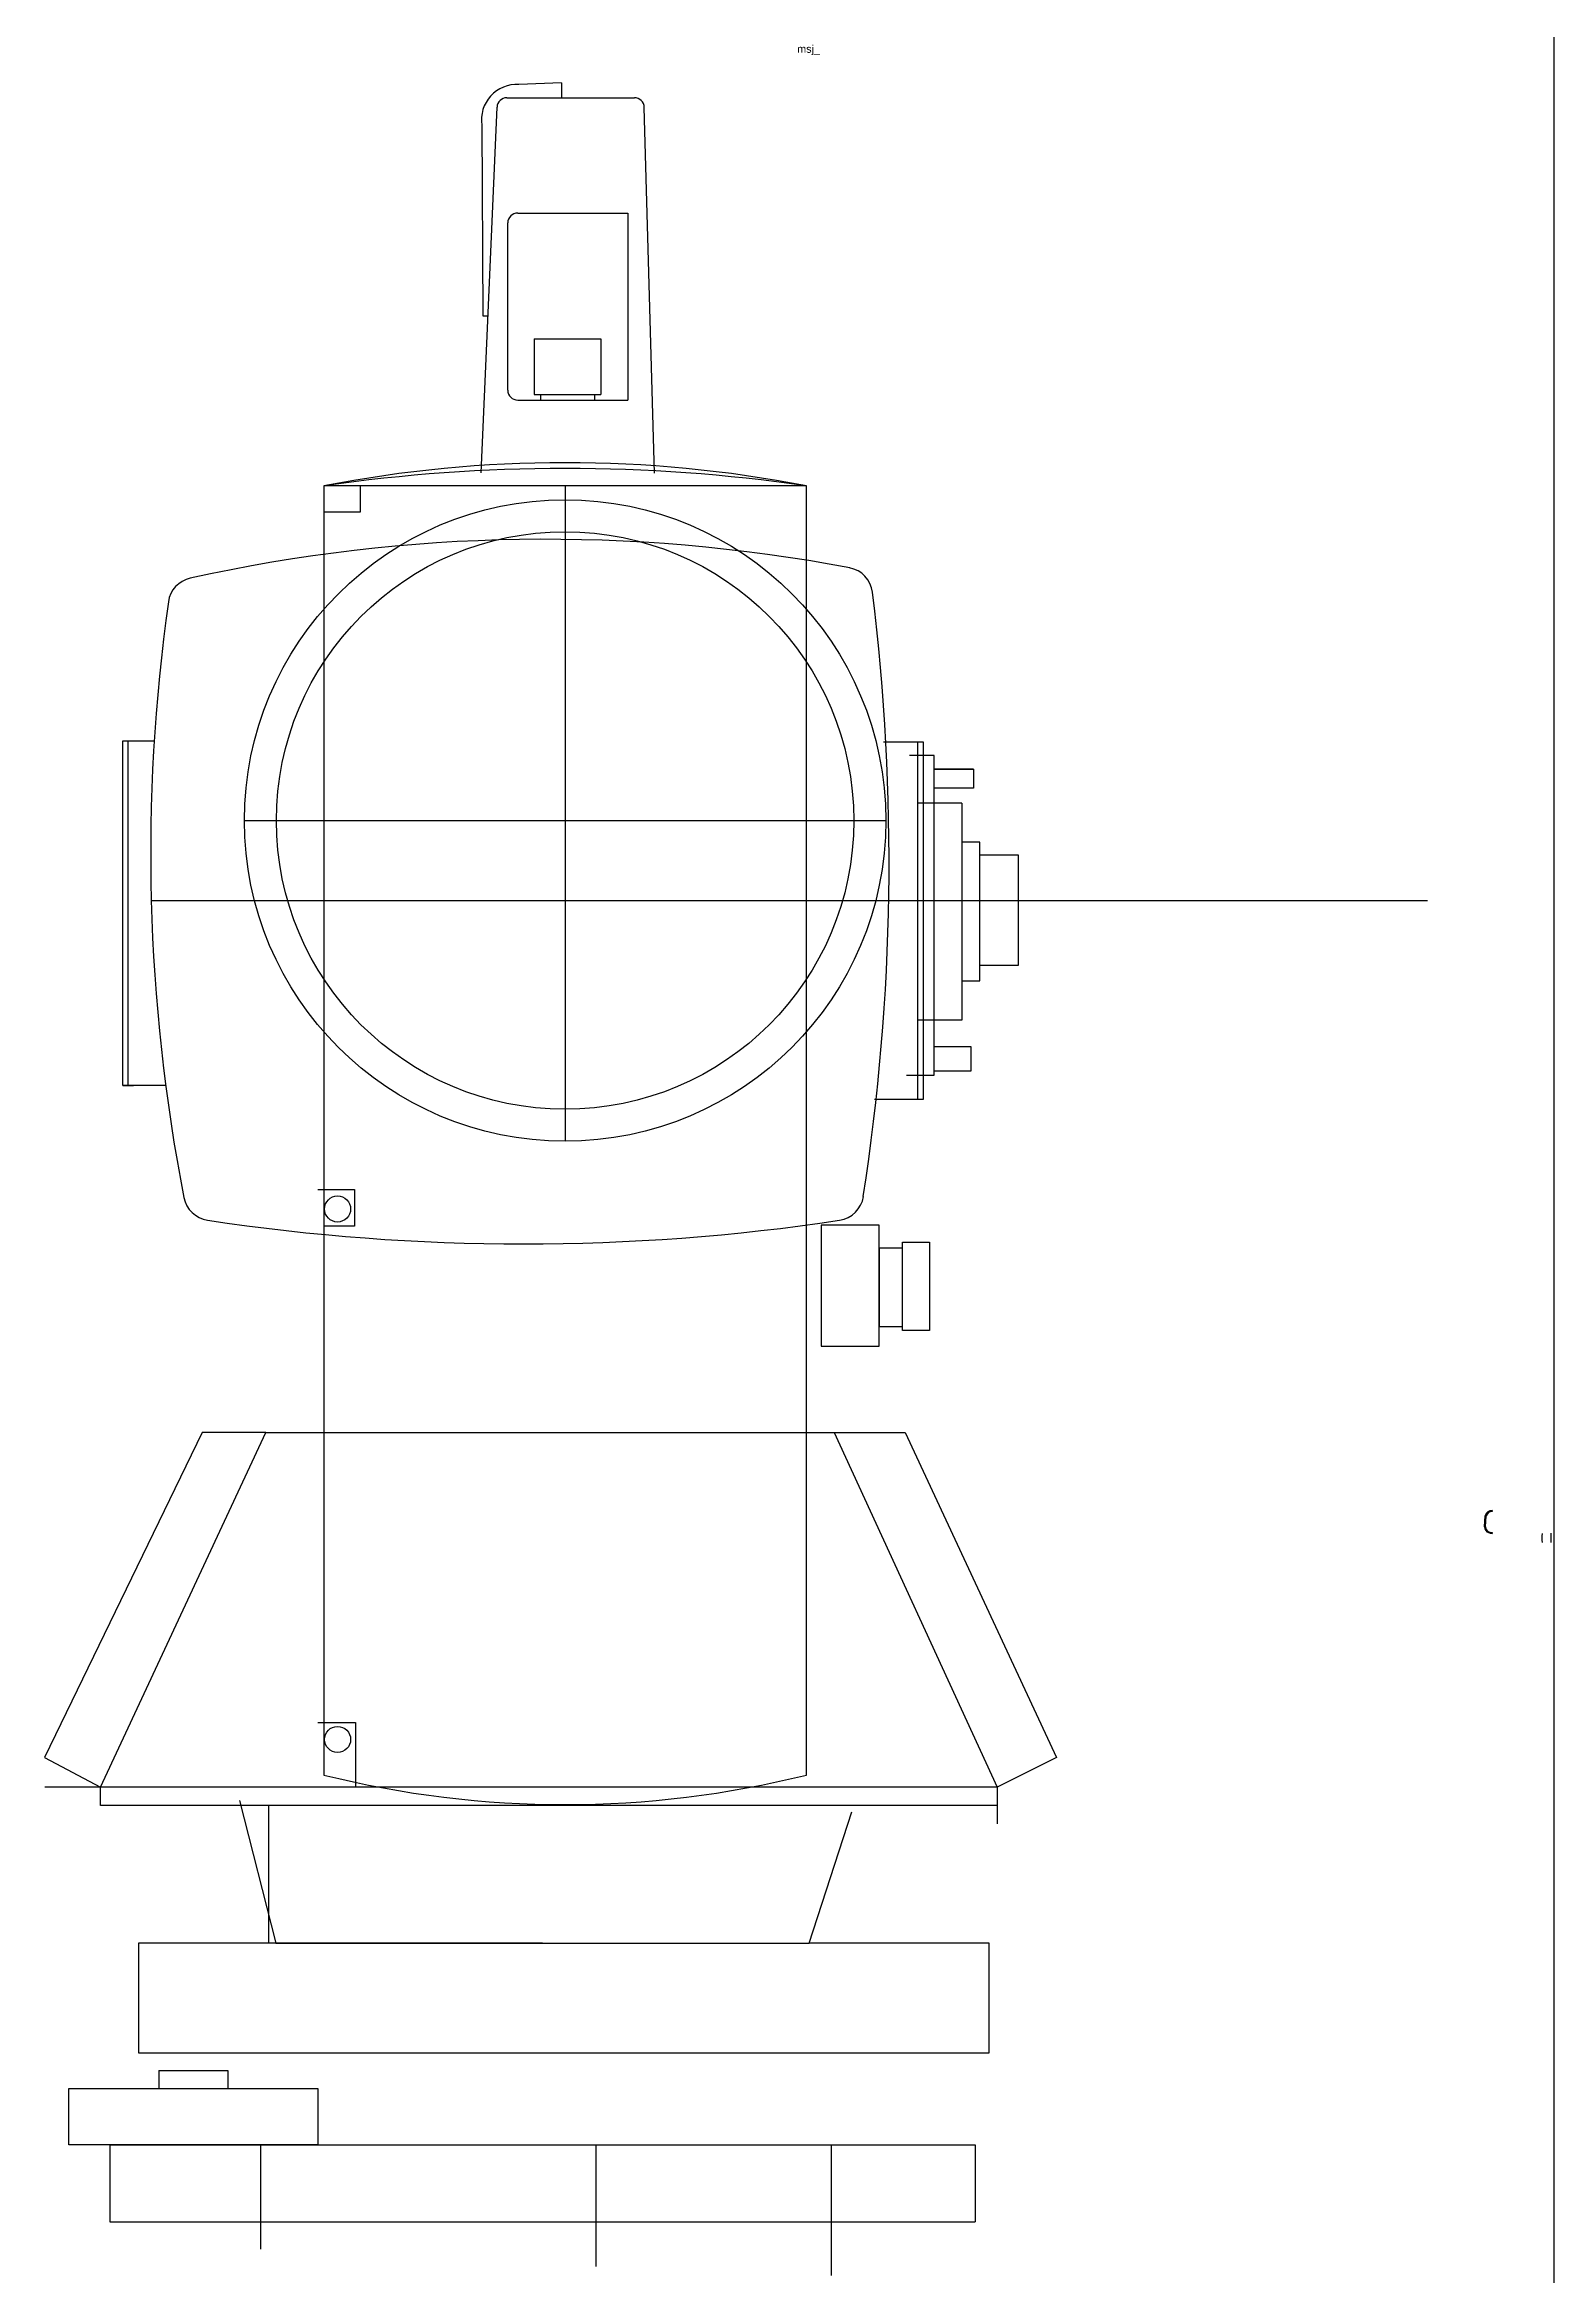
# Model space of a CAD drawing. Header units: millimetres. Extents: x 2316 to 2419, y 485 to 556.
# Drawn here: x 2342.98 to 2353.62, y 521.28 to 537.04 of the extents above; entities that cross this region are included whole.
import ezdxf

# ---------------------------------------------------------------- set-up
doc = ezdxf.new("R2010")
doc.units = ezdxf.units.MM
doc.styles.get("Standard").update_dxf_attribs({"font": 'arial.ttf'})
picture_1 = doc.add_image_def('image2.jpg', size_in_pixel=(3840, 2160))

msp = doc.modelspace()

# ---------------------------------------------------------------- texts
at = {"insert": (2348.295, 537.032), "char_height": 0.0546, "width": 0.16474, "attachment_point": 1}
msp.add_mtext('msj_', dxfattribs=at)

# ---------------------------------------------------------------- linework, layer by layer
for p, q in [((2346.63, 536.765), (2346.328, 536.753)), ((2346.63, 536.765), (2346.63, 536.66)), ((2346.062, 534.012), (2346.175, 536.593)), ((2346.245, 536.66), (2347.145, 536.66)), ((2347.287, 534.009), (2347.215, 536.592)), ((2346.067, 536.467), (2346.074, 535.121)), ((2346.251, 534.595), (2346.251, 535.776)), ((2346.321, 535.846), (2347.099, 535.846)), ((2347.099, 535.846), (2347.099, 534.525)), ((2346.074, 535.121), (2346.11, 535.119)), ((2346.437, 534.958), (2346.908, 534.958)), ((2346.437, 534.958), (2346.437, 534.565)), ((2346.908, 534.958), (2346.908, 534.565)), ((2346.321, 534.525), (2347.099, 534.525)), ((2346.437, 534.565), (2346.908, 534.565)), ((2346.485, 534.525), (2346.485, 534.565)), ((2346.866, 534.525), (2346.866, 534.565)), ((2344.952, 533.919), (2344.952, 524.815)), ((2348.36, 533.919), (2344.952, 533.919)), ((2345.212, 533.736), (2345.212, 533.919)), ((2346.656, 533.919), (2346.656, 529.291)), ((2348.36, 524.815), (2348.36, 533.919)), ((2344.952, 533.736), (2345.212, 533.736)), ((2343.532, 529.685), (2343.532, 532.119)), ((2343.532, 532.119), (2343.754, 532.119)), ((2343.569, 529.685), (2343.569, 532.119)), ((2348.904, 532.112), (2349.144, 532.112)), ((2349.262, 532.015), (2349.088, 532.015)), ((2349.144, 532.112), (2349.144, 529.586)), ((2349.144, 532.112), (2349.184, 532.112)), ((2349.184, 532.112), (2349.184, 529.586)), ((2349.262, 529.757), (2349.262, 532.015)), ((2349.54, 531.919), (2349.262, 531.919)), ((2349.262, 531.919), (2349.54, 531.919)), ((2349.54, 531.919), (2349.54, 531.785)), ((2349.458, 531.679), (2349.144, 531.679)), ((2349.54, 531.785), (2349.262, 531.785)), ((2349.458, 531.679), (2349.458, 530.147)), ((2344.392, 531.556), (2348.921, 531.556)), ((2349.585, 531.404), (2349.458, 531.404)), ((2349.585, 530.423), (2349.585, 531.404)), ((2349.857, 531.311), (2349.585, 531.311)), ((2349.857, 530.535), (2349.857, 531.311)), ((2343.733, 530.992), (2352.746, 530.992)), ((2349.458, 530.423), (2349.585, 530.423)), ((2349.585, 530.535), (2349.857, 530.535)), ((2349.458, 530.147), (2349.144, 530.147)), ((2349.524, 529.959), (2349.262, 529.959)), ((2349.524, 529.789), (2349.524, 529.959)), ((2349.262, 529.789), (2349.524, 529.789)), ((2343.835, 529.685), (2343.532, 529.685)), ((2343.532, 529.685), (2343.607, 529.685)), ((2349.066, 529.757), (2349.262, 529.757)), ((2349.144, 529.586), (2348.84, 529.586)), ((2349.184, 529.586), (2349.144, 529.586)), ((2344.91, 528.951), (2345.169, 528.951)), ((2345.169, 528.951), (2345.169, 528.692)), ((2345.169, 528.692), (2344.952, 528.692)), ((2344.092, 527.235), (2342.98, 524.94)), ((2343.375, 524.731), (2344.542, 527.235)), ((2344.542, 527.235), (2344.092, 527.235)), ((2344.542, 527.235), (2348.555, 527.235)), ((2348.555, 527.235), (2349.708, 524.731)), ((2348.555, 527.235), (2349.058, 527.235)), ((2349.058, 527.235), (2350.126, 524.94)), ((2344.91, 525.187), (2345.176, 525.187)), ((2345.176, 525.187), (2345.176, 524.731)), ((2342.98, 524.94), (2343.375, 524.731)), ((2350.126, 524.94), (2349.708, 524.731)), ((2349.708, 524.731), (2342.982, 524.731)), ((2343.375, 524.601), (2343.375, 524.731)), ((2349.708, 524.731), (2349.708, 524.47)), ((2349.708, 524.601), (2343.375, 524.601)), ((2344.357, 524.636), (2344.614, 523.629)), ((2344.564, 523.633), (2344.564, 524.601)), ((2348.379, 523.629), (2348.681, 524.557)), ((2346.497, 523.629), (2343.644, 523.629)), ((2343.644, 523.629), (2343.644, 522.855)), ((2344.614, 523.629), (2348.379, 523.629)), ((2349.652, 523.629), (2348.379, 523.629)), ((2349.652, 522.855), (2349.652, 523.629)), ((2343.644, 522.855), (2349.652, 522.855)), ((2343.786, 522.729), (2344.274, 522.729)), ((2343.786, 522.729), (2343.786, 522.603)), ((2344.274, 522.729), (2344.274, 522.603)), ((2343.15, 522.205), (2343.15, 522.603)), ((2343.15, 522.603), (2344.909, 522.603)), ((2344.909, 522.603), (2344.909, 522.205)), ((2343.441, 522.205), (2343.15, 522.205)), ((2344.909, 522.205), (2343.15, 522.205)), ((2343.441, 522.205), (2343.441, 521.66)), ((2343.441, 522.205), (2349.552, 522.205)), ((2344.506, 521.468), (2344.506, 522.205)), ((2346.876, 521.344), (2346.876, 522.205)), ((2348.538, 521.282), (2348.538, 522.205)), ((2349.552, 522.205), (2349.552, 521.66)), ((2343.441, 521.66), (2349.552, 521.66))]:
    msp.add_line(p, q)
at = {"color": 1}
for p, q in [((2353.15, 526.569), (2353.155, 526.647)), ((2353.157, 526.569), (2353.161, 526.646)), ((2353.203, 526.684), (2353.203, 526.677)), ((2353.203, 526.529), (2353.203, 526.522))]:
    msp.add_line(p, q, dxfattribs=at)
for points in [[(2348.875, 528.698), (2348.464, 528.698), (2348.464, 527.844), (2348.875, 527.844)], [(2349.039, 528.536), (2348.875, 528.536), (2348.875, 527.982), (2349.039, 527.982)], [(2349.039, 528.578), (2349.229, 528.578), (2349.229, 527.956), (2349.039, 527.956)]]:
    msp.add_lwpolyline(points, close=True)
for centre, radius in [((2346.656, 531.556), 2.265), ((2346.656, 531.556), 2.039), ((2345.049, 528.813), 0.092), ((2345.049, 525.067), 0.092)]:
    msp.add_circle(centre, radius)
for centre, radius, start, end in [((2346.315, 536.504), 0.25, 87.0453, 188.5319), ((2346.245, 536.59), 0.07, 90, 177.4812), ((2347.145, 536.59), 0.07, 1.6043, 90), ((2346.321, 535.776), 0.07, 90, 180), ((2346.321, 534.595), 0.07, 180, 270), ((2346.656, 525.146), 8.937, 79.0093, 100.9907), ((2346.656, 522.131), 11.911, 81.7757, 98.2243), ((2346.516, 521.986), 11.556, 79.2789, 102.5318), ((2344.052, 533.072), 0.2, 102.5318, 171.9632), ((2348.628, 533.144), 0.2, 7.0741, 79.2789), ((2356.438, 531.323), 12.709, 171.9632, 191.0182), ((2333.489, 531.265), 15.455, 351.1985, 7.0741), ((2344.16, 528.932), 0.2, 191.0182, 261.4099), ((2348.565, 528.931), 0.2, 278.5671, 351.1985), ((2346.365, 543.533), 14.967, 261.4099, 278.5671), ((2346.656, 531.678), 7.071, 256.0562, 283.9438)]:
    msp.add_arc(centre, radius, start, end)
for centre, radius, start, end in [((2353.203, 526.633), 0.0507, 90, 163.8188), ((2353.203, 526.633), 0.0441, 90, 162.8792), ((2353.194, 526.568), 0.0438, 179.2253, 248.4389), ((2353.194, 526.568), 0.0372, 179.3916, 248.9369), ((2353.203, 526.583), 0.0608, 245.4001, 270), ((2353.201, 526.571), 0.043, 242.108, 273.2921), ((2353.76, 526.491), 0.206, 171.4186, 189.3006), ((2353.33, 526.489), 0.291, 353.7131, 6.8084)]:
    msp.add_arc(centre, radius, start, end, dxfattribs=at)

msp.set_redraw_order([(e.dxf.handle, doc.entitydb.next_handle()) for e in msp.query("TEXT MTEXT ATTDEF DIMENSION ARC_DIMENSION")])  # texts and dimensions are drawn at this point

# ---------------------------------------------------------------- pictures from other files: only their frames are drawn
image = msp.add_image(picture_1, insert=(2338.844, 540.158), size_in_units=(26.3, 14.794), rotation=-90)
image.dxf.flags = 7

doc.saveas('drawing.dxf')
